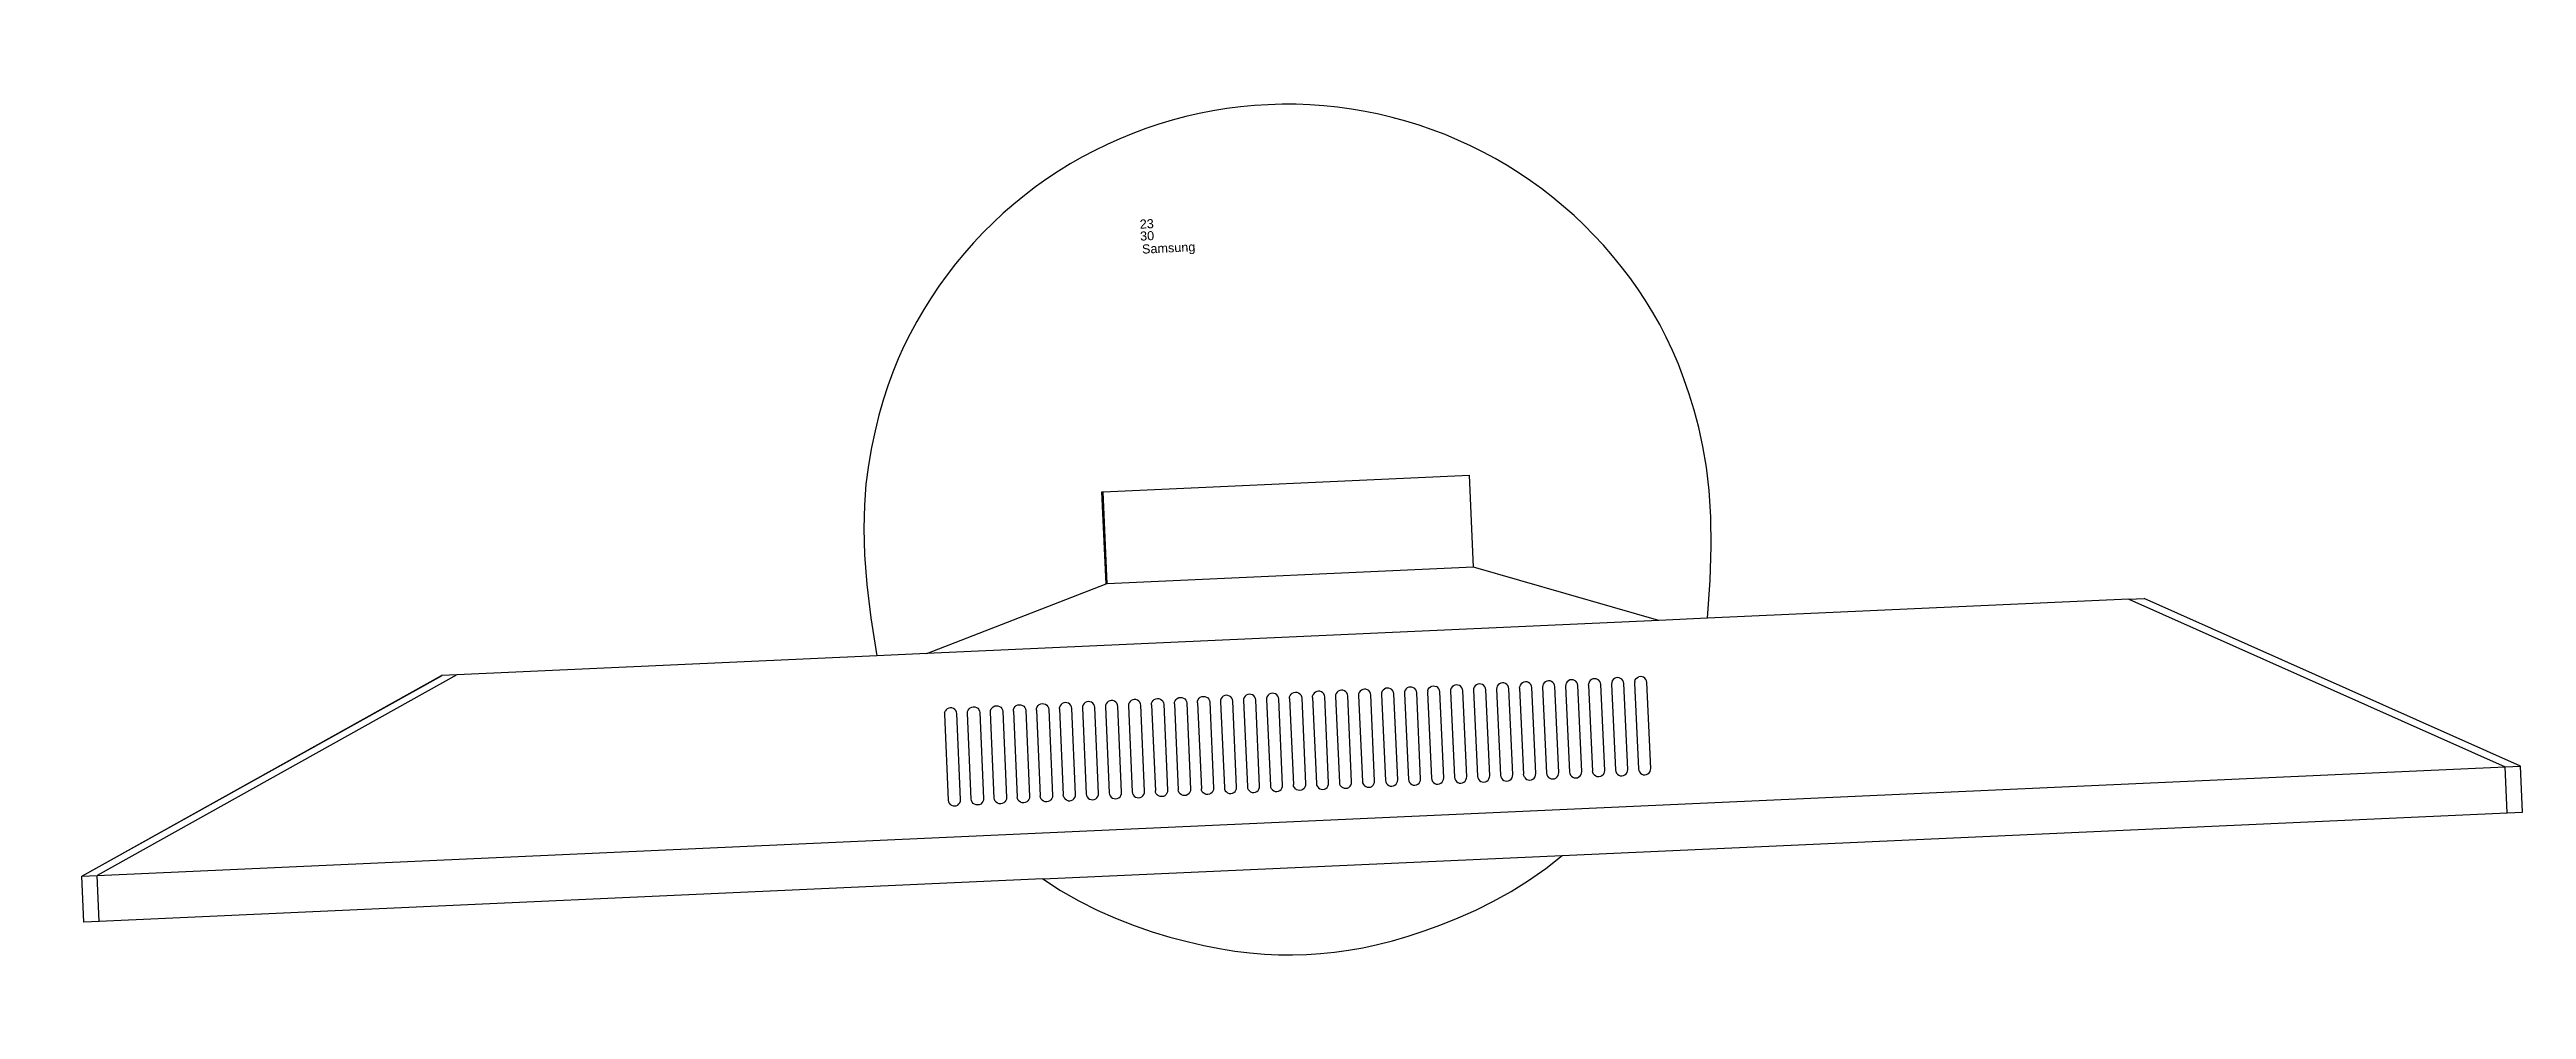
# Model space of a CAD drawing. Header units: inches. Extents: x 38 to 872, y -154 to 346.
# Drawn here: x 732 to 786.8, y -62 to -40.8 of the extents above; entities that cross this region are included whole.
import ezdxf

# ---------------------------------------------------------------- set-up
doc = ezdxf.new("R2010")
doc.units = ezdxf.units.IN
doc.header["$MEASUREMENT"] = 0
doc.layers.add('Edges', color=7, linetype='Continuous')
doc.styles.get("Standard").update_dxf_attribs({"font": 'arial.ttf'})

# ---------------------------------------------------------------- blocks, each defined once
blk = doc.blocks.new('Monitor')
at = {"layer": 'Edges'}
for p, q in [((-3.948, -0.88), (-3.948, 1.157)), ((-3.948, 1.157), (-3.92, 1.157)), ((-3.92, -0.88), (-3.92, 1.157)), ((-3.92, 1.157), (4.192, 1.157)), ((4.192, -0.88), (4.192, 1.157)), ((-7.98, -2.239), (-3.948, -0.88)), ((-3.92, -0.88), (-3.948, -0.88)), ((4.192, -0.88), (-3.92, -0.88)), ((8.235, -2.239), (4.192, -0.88)), ((-26.873, -6.314), (-18.71, -2.239)), ((-26.873, -6.314), (-18.722, -2.239)), ((-18.382, -2.239), (-26.533, -6.314)), ((-18.71, -2.239), (-18.722, -2.239)), ((-18.382, -2.239), (-18.71, -2.239)), ((-9.083, -2.239), (-18.382, -2.239)), ((-7.98, -2.239), (-9.083, -2.239)), ((8.235, -2.239), (-7.98, -2.239)), ((9.31, -2.239), (8.235, -2.239)), ((18.637, -2.239), (9.31, -2.239)), ((18.637, -2.239), (26.788, -6.314)), ((18.637, -2.239), (18.976, -2.239)), ((27.127, -6.314), (18.976, -2.239)), ((-7.645, -3.562), (-7.65, -3.597)), ((-7.65, -3.597), (-7.65, -5.499)), ((-7.645, -3.562), (-7.632, -3.529)), ((-7.61, -3.501), (-7.632, -3.529)), ((-7.582, -3.48), (-7.61, -3.501)), ((-7.549, -3.466), (-7.582, -3.48)), ((-7.514, -3.462), (-7.549, -3.466)), ((-7.479, -3.466), (-7.514, -3.462)), ((-7.446, -3.48), (-7.479, -3.466)), ((-7.418, -3.501), (-7.446, -3.48)), ((-7.397, -3.529), (-7.418, -3.501)), ((-7.383, -3.562), (-7.397, -3.529)), ((-7.378, -3.597), (-7.383, -3.562)), ((-7.378, -5.499), (-7.378, -3.597)), ((-7.141, -3.597), (-7.136, -3.562)), ((-7.141, -5.499), (-7.141, -3.597)), ((-7.136, -3.562), (-7.122, -3.529)), ((-7.122, -3.529), (-7.101, -3.501)), ((-7.101, -3.501), (-7.073, -3.48)), ((-7.073, -3.48), (-7.04, -3.466)), ((-7.04, -3.466), (-7.005, -3.462)), ((-7.005, -3.462), (-6.97, -3.466)), ((-6.97, -3.466), (-6.937, -3.48)), ((-6.937, -3.48), (-6.909, -3.501)), ((-6.909, -3.501), (-6.887, -3.529)), ((-6.887, -3.529), (-6.874, -3.562)), ((-6.874, -3.562), (-6.869, -3.597)), ((-6.869, -3.597), (-6.869, -5.499)), ((-6.631, -3.597), (-6.627, -3.562)), ((-6.631, -5.499), (-6.631, -3.597)), ((-6.627, -3.562), (-6.613, -3.529)), ((-6.613, -3.529), (-6.591, -3.501)), ((-6.591, -3.501), (-6.563, -3.48)), ((-6.563, -3.48), (-6.531, -3.466)), ((-6.531, -3.466), (-6.495, -3.462)), ((-6.495, -3.462), (-6.46, -3.466)), ((-6.46, -3.466), (-6.427, -3.48)), ((-6.427, -3.48), (-6.399, -3.501)), ((-6.399, -3.501), (-6.378, -3.529)), ((-6.378, -3.529), (-6.364, -3.562)), ((-6.364, -3.562), (-6.36, -3.597)), ((-6.36, -3.597), (-6.36, -5.499)), ((-6.122, -3.597), (-6.117, -3.562)), ((-6.122, -3.597), (-6.122, -5.499)), ((-6.117, -3.562), (-6.104, -3.529)), ((-6.104, -3.529), (-6.082, -3.501)), ((-6.082, -3.501), (-6.054, -3.48)), ((-6.054, -3.48), (-6.021, -3.466)), ((-6.021, -3.466), (-5.986, -3.462)), ((-5.986, -3.462), (-5.951, -3.466)), ((-5.951, -3.466), (-5.918, -3.48)), ((-5.918, -3.48), (-5.89, -3.501)), ((-5.89, -3.501), (-5.868, -3.529)), ((-5.868, -3.529), (-5.855, -3.562)), ((-5.855, -3.562), (-5.85, -3.597)), ((-5.85, -3.597), (-5.85, -5.499)), ((-5.612, -3.597), (-5.608, -3.562)), ((-5.612, -3.597), (-5.612, -5.499)), ((-5.608, -3.562), (-5.594, -3.529)), ((-5.594, -3.529), (-5.573, -3.501)), ((-5.573, -3.501), (-5.544, -3.48)), ((-5.544, -3.48), (-5.512, -3.466)), ((-5.512, -3.466), (-5.477, -3.462)), ((-5.477, -3.462), (-5.441, -3.466)), ((-5.441, -3.466), (-5.409, -3.48)), ((-5.409, -3.48), (-5.38, -3.501)), ((-5.38, -3.501), (-5.359, -3.529)), ((-5.359, -3.529), (-5.345, -3.562)), ((-5.345, -3.562), (-5.341, -3.597)), ((-5.341, -3.597), (-5.341, -5.499)), ((-5.103, -3.597), (-5.098, -3.562)), ((-5.103, -3.597), (-5.103, -5.499)), ((-5.085, -3.529), (-5.098, -3.562)), ((-5.063, -3.501), (-5.085, -3.529)), ((-5.035, -3.48), (-5.063, -3.501)), ((-5.002, -3.466), (-5.035, -3.48)), ((-4.967, -3.462), (-5.002, -3.466)), ((-4.932, -3.466), (-4.967, -3.462)), ((-4.899, -3.48), (-4.932, -3.466)), ((-4.871, -3.501), (-4.899, -3.48)), ((-4.849, -3.529), (-4.871, -3.501)), ((-4.836, -3.562), (-4.849, -3.529)), ((-4.831, -3.597), (-4.836, -3.562)), ((-4.831, -5.499), (-4.831, -3.597)), ((-4.589, -3.562), (-4.594, -3.597)), ((-4.594, -3.597), (-4.594, -5.499)), ((-4.575, -3.529), (-4.589, -3.562)), ((-4.554, -3.501), (-4.575, -3.529)), ((-4.526, -3.48), (-4.554, -3.501)), ((-4.493, -3.466), (-4.526, -3.48)), ((-4.458, -3.462), (-4.493, -3.466)), ((-4.423, -3.466), (-4.458, -3.462)), ((-4.39, -3.48), (-4.423, -3.466)), ((-4.362, -3.501), (-4.39, -3.48)), ((-4.34, -3.529), (-4.362, -3.501)), ((-4.326, -3.562), (-4.34, -3.529)), ((-4.322, -3.597), (-4.326, -3.562)), ((-4.322, -5.499), (-4.322, -3.597)), ((-4.079, -3.562), (-4.084, -3.597)), ((-4.084, -3.597), (-4.084, -5.499)), ((-4.066, -3.529), (-4.079, -3.562)), ((-4.044, -3.501), (-4.066, -3.529)), ((-4.016, -3.48), (-4.044, -3.501)), ((-3.983, -3.466), (-4.016, -3.48)), ((-3.948, -3.462), (-3.983, -3.466)), ((-3.913, -3.466), (-3.948, -3.462)), ((-3.88, -3.48), (-3.913, -3.466)), ((-3.852, -3.501), (-3.88, -3.48)), ((-3.831, -3.529), (-3.852, -3.501)), ((-3.817, -3.562), (-3.831, -3.529)), ((-3.812, -3.597), (-3.817, -3.562)), ((-3.812, -5.499), (-3.812, -3.597)), ((-3.57, -3.562), (-3.575, -3.597)), ((-3.575, -3.597), (-3.575, -5.499)), ((-3.556, -3.529), (-3.57, -3.562)), ((-3.535, -3.501), (-3.556, -3.529)), ((-3.507, -3.48), (-3.535, -3.501)), ((-3.474, -3.466), (-3.507, -3.48)), ((-3.439, -3.462), (-3.474, -3.466)), ((-3.404, -3.466), (-3.439, -3.462)), ((-3.371, -3.48), (-3.404, -3.466)), ((-3.343, -3.501), (-3.371, -3.48)), ((-3.321, -3.529), (-3.343, -3.501)), ((-3.308, -3.562), (-3.321, -3.529)), ((-3.303, -3.597), (-3.308, -3.562)), ((-3.303, -5.499), (-3.303, -3.597)), ((-3.065, -3.597), (-3.061, -3.562)), ((-3.065, -3.597), (-3.065, -5.499)), ((-3.061, -3.562), (-3.047, -3.529)), ((-3.047, -3.529), (-3.025, -3.501)), ((-3.025, -3.501), (-2.997, -3.48)), ((-2.997, -3.48), (-2.965, -3.466)), ((-2.965, -3.466), (-2.929, -3.462)), ((-2.929, -3.462), (-2.894, -3.466)), ((-2.894, -3.466), (-2.861, -3.48)), ((-2.861, -3.48), (-2.833, -3.501)), ((-2.833, -3.501), (-2.812, -3.529)), ((-2.812, -3.529), (-2.798, -3.562)), ((-2.798, -3.562), (-2.794, -3.597)), ((-2.794, -3.597), (-2.794, -5.499)), ((-2.556, -3.597), (-2.551, -3.562)), ((-2.556, -3.597), (-2.556, -5.499)), ((-2.551, -3.562), (-2.538, -3.529)), ((-2.538, -3.529), (-2.516, -3.501)), ((-2.516, -3.501), (-2.488, -3.48)), ((-2.488, -3.48), (-2.455, -3.466)), ((-2.455, -3.466), (-2.42, -3.462)), ((-2.42, -3.462), (-2.385, -3.466)), ((-2.385, -3.466), (-2.352, -3.48)), ((-2.352, -3.48), (-2.324, -3.501)), ((-2.324, -3.501), (-2.302, -3.529)), ((-2.302, -3.529), (-2.289, -3.562)), ((-2.289, -3.562), (-2.284, -3.597)), ((-2.284, -3.597), (-2.284, -5.499)), ((-2.046, -3.597), (-2.042, -3.562)), ((-2.046, -3.597), (-2.046, -5.499)), ((-2.042, -3.562), (-2.028, -3.529)), ((-2.028, -3.529), (-2.007, -3.501)), ((-2.007, -3.501), (-1.978, -3.48)), ((-1.978, -3.48), (-1.946, -3.466)), ((-1.946, -3.466), (-1.91, -3.462)), ((-1.91, -3.462), (-1.875, -3.466)), ((-1.875, -3.466), (-1.843, -3.48)), ((-1.843, -3.48), (-1.814, -3.501)), ((-1.814, -3.501), (-1.793, -3.529)), ((-1.793, -3.529), (-1.779, -3.562)), ((-1.779, -3.562), (-1.775, -3.597)), ((-1.775, -3.597), (-1.775, -5.499)), ((-1.532, -3.562), (-1.537, -3.597)), ((-1.537, -3.597), (-1.537, -5.499)), ((-1.519, -3.529), (-1.532, -3.562)), ((-1.497, -3.501), (-1.519, -3.529)), ((-1.469, -3.48), (-1.497, -3.501)), ((-1.436, -3.466), (-1.469, -3.48)), ((-1.401, -3.462), (-1.436, -3.466)), ((-1.366, -3.466), (-1.401, -3.462)), ((-1.333, -3.48), (-1.366, -3.466)), ((-1.305, -3.501), (-1.333, -3.48)), ((-1.283, -3.529), (-1.305, -3.501)), ((-1.27, -3.562), (-1.283, -3.529)), ((-1.265, -3.597), (-1.27, -3.562)), ((-1.265, -5.499), (-1.265, -3.597)), ((-1.023, -3.562), (-1.027, -3.597)), ((-1.027, -3.597), (-1.027, -5.499)), ((-1.009, -3.529), (-1.023, -3.562)), ((-0.988, -3.501), (-1.009, -3.529)), ((-0.96, -3.48), (-0.988, -3.501)), ((-0.927, -3.466), (-0.96, -3.48)), ((-0.892, -3.462), (-0.927, -3.466)), ((-0.856, -3.466), (-0.892, -3.462)), ((-0.824, -3.48), (-0.856, -3.466)), ((-0.796, -3.501), (-0.824, -3.48)), ((-0.774, -3.529), (-0.796, -3.501)), ((-0.76, -3.562), (-0.774, -3.529)), ((-0.756, -3.597), (-0.76, -3.562)), ((-0.756, -5.499), (-0.756, -3.597)), ((-0.513, -3.562), (-0.518, -3.597)), ((-0.518, -3.597), (-0.518, -5.499)), ((-0.5, -3.529), (-0.513, -3.562)), ((-0.478, -3.501), (-0.5, -3.529)), ((-0.45, -3.48), (-0.478, -3.501)), ((-0.417, -3.466), (-0.45, -3.48)), ((-0.382, -3.462), (-0.417, -3.466)), ((-0.347, -3.466), (-0.382, -3.462)), ((-0.314, -3.48), (-0.347, -3.466)), ((-0.286, -3.501), (-0.314, -3.48)), ((-0.265, -3.529), (-0.286, -3.501)), ((-0.251, -3.562), (-0.265, -3.529)), ((-0.246, -3.597), (-0.251, -3.562)), ((-0.246, -5.499), (-0.246, -3.597)), ((-0.009, -3.597), (-0.004, -3.562)), ((-0.009, -3.597), (-0.009, -5.499)), ((-0.004, -3.562), (0.01, -3.529)), ((0.01, -3.529), (0.031, -3.501)), ((0.031, -3.501), (0.059, -3.48)), ((0.059, -3.48), (0.092, -3.466)), ((0.092, -3.466), (0.127, -3.462)), ((0.127, -3.462), (0.162, -3.466)), ((0.162, -3.466), (0.195, -3.48)), ((0.195, -3.48), (0.223, -3.501)), ((0.223, -3.501), (0.245, -3.529)), ((0.245, -3.529), (0.258, -3.562)), ((0.258, -3.562), (0.263, -3.597)), ((0.263, -3.597), (0.263, -5.499)), ((0.501, -3.597), (0.505, -3.562)), ((0.501, -3.597), (0.501, -5.499)), ((0.519, -3.529), (0.505, -3.562)), ((0.541, -3.501), (0.519, -3.529)), ((0.569, -3.48), (0.541, -3.501)), ((0.602, -3.466), (0.569, -3.48)), ((0.637, -3.462), (0.602, -3.466)), ((0.672, -3.466), (0.637, -3.462)), ((0.705, -3.48), (0.672, -3.466)), ((0.733, -3.501), (0.705, -3.48)), ((0.754, -3.529), (0.733, -3.501)), ((0.768, -3.562), (0.754, -3.529)), ((0.773, -3.597), (0.768, -3.562)), ((0.773, -5.499), (0.773, -3.597)), ((1.015, -3.562), (1.01, -3.597)), ((1.01, -3.597), (1.01, -5.499)), ((1.028, -3.529), (1.015, -3.562)), ((1.05, -3.501), (1.028, -3.529)), ((1.078, -3.48), (1.05, -3.501)), ((1.111, -3.466), (1.078, -3.48)), ((1.146, -3.462), (1.111, -3.466)), ((1.181, -3.466), (1.146, -3.462)), ((1.214, -3.48), (1.181, -3.466)), ((1.242, -3.501), (1.214, -3.48)), ((1.264, -3.529), (1.242, -3.501)), ((1.277, -3.562), (1.264, -3.529)), ((1.282, -3.597), (1.277, -3.562)), ((1.282, -5.499), (1.282, -3.597)), ((1.524, -3.562), (1.52, -3.597)), ((1.52, -3.597), (1.52, -5.499)), ((1.538, -3.529), (1.524, -3.562)), ((1.559, -3.501), (1.538, -3.529)), ((1.588, -3.48), (1.559, -3.501)), ((1.62, -3.466), (1.588, -3.48)), ((1.656, -3.462), (1.62, -3.466)), ((1.691, -3.466), (1.656, -3.462)), ((1.723, -3.48), (1.691, -3.466)), ((1.752, -3.501), (1.723, -3.48)), ((1.773, -3.529), (1.752, -3.501)), ((1.787, -3.562), (1.773, -3.529)), ((1.791, -3.597), (1.787, -3.562)), ((1.791, -5.499), (1.791, -3.597)), ((2.034, -3.562), (2.029, -3.597)), ((2.029, -3.597), (2.029, -5.499)), ((2.047, -3.529), (2.034, -3.562)), ((2.069, -3.501), (2.047, -3.529)), ((2.097, -3.48), (2.069, -3.501)), ((2.13, -3.466), (2.097, -3.48)), ((2.165, -3.462), (2.13, -3.466)), ((2.2, -3.466), (2.165, -3.462)), ((2.233, -3.48), (2.2, -3.466)), ((2.261, -3.501), (2.233, -3.48)), ((2.283, -3.529), (2.261, -3.501)), ((2.296, -3.562), (2.283, -3.529)), ((2.301, -3.597), (2.296, -3.562)), ((2.301, -5.499), (2.301, -3.597)), ((2.543, -3.562), (2.539, -3.597)), ((2.539, -3.597), (2.539, -5.499)), ((2.557, -3.529), (2.543, -3.562)), ((2.578, -3.501), (2.557, -3.529)), ((2.606, -3.48), (2.578, -3.501)), ((2.639, -3.466), (2.606, -3.48)), ((2.674, -3.462), (2.639, -3.466)), ((2.71, -3.466), (2.674, -3.462)), ((2.742, -3.48), (2.71, -3.466)), ((2.77, -3.501), (2.742, -3.48)), ((2.792, -3.529), (2.77, -3.501)), ((2.806, -3.562), (2.792, -3.529)), ((2.81, -3.597), (2.806, -3.562)), ((2.81, -5.499), (2.81, -3.597)), ((3.053, -3.562), (3.048, -3.597)), ((3.048, -3.597), (3.048, -5.499)), ((3.053, -3.562), (3.066, -3.529)), ((3.066, -3.529), (3.088, -3.501)), ((3.088, -3.501), (3.116, -3.48)), ((3.116, -3.48), (3.149, -3.466)), ((3.149, -3.466), (3.184, -3.462)), ((3.184, -3.462), (3.219, -3.466)), ((3.219, -3.466), (3.252, -3.48)), ((3.28, -3.501), (3.252, -3.48)), ((3.301, -3.529), (3.28, -3.501)), ((3.315, -3.562), (3.301, -3.529)), ((3.32, -3.597), (3.315, -3.562)), ((3.32, -5.499), (3.32, -3.597)), ((3.562, -3.562), (3.557, -3.597)), ((3.557, -3.597), (3.557, -5.499)), ((3.576, -3.529), (3.562, -3.562)), ((3.597, -3.501), (3.576, -3.529)), ((3.625, -3.48), (3.597, -3.501)), ((3.658, -3.466), (3.625, -3.48)), ((3.693, -3.462), (3.658, -3.466)), ((3.728, -3.466), (3.693, -3.462)), ((3.761, -3.48), (3.728, -3.466)), ((3.789, -3.501), (3.761, -3.48)), ((3.811, -3.529), (3.789, -3.501)), ((3.825, -3.562), (3.811, -3.529)), ((3.829, -3.597), (3.825, -3.562)), ((3.829, -5.499), (3.829, -3.597)), ((4.071, -3.562), (4.067, -3.597)), ((4.067, -3.597), (4.067, -5.499)), ((4.085, -3.529), (4.071, -3.562)), ((4.107, -3.501), (4.085, -3.529)), ((4.135, -3.48), (4.107, -3.501)), ((4.168, -3.466), (4.135, -3.48)), ((4.203, -3.462), (4.168, -3.466)), ((4.238, -3.466), (4.203, -3.462)), ((4.271, -3.48), (4.238, -3.466)), ((4.299, -3.501), (4.271, -3.48)), ((4.32, -3.529), (4.299, -3.501)), ((4.334, -3.562), (4.32, -3.529)), ((4.339, -3.597), (4.334, -3.562)), ((4.339, -5.499), (4.339, -3.597)), ((4.581, -3.562), (4.576, -3.597)), ((4.576, -3.597), (4.576, -5.499)), ((4.595, -3.529), (4.581, -3.562)), ((4.616, -3.501), (4.595, -3.529)), ((4.644, -3.48), (4.616, -3.501)), ((4.677, -3.466), (4.644, -3.48)), ((4.712, -3.462), (4.677, -3.466)), ((4.747, -3.466), (4.712, -3.462)), ((4.78, -3.48), (4.747, -3.466)), ((4.808, -3.501), (4.78, -3.48)), ((4.83, -3.529), (4.808, -3.501)), ((4.843, -3.562), (4.83, -3.529)), ((4.848, -3.597), (4.843, -3.562)), ((4.848, -5.499), (4.848, -3.597)), ((5.086, -3.597), (5.09, -3.562)), ((5.086, -3.597), (5.086, -5.499)), ((5.104, -3.529), (5.09, -3.562)), ((5.126, -3.501), (5.104, -3.529)), ((5.154, -3.48), (5.126, -3.501)), ((5.186, -3.466), (5.154, -3.48)), ((5.222, -3.462), (5.186, -3.466)), ((5.257, -3.466), (5.222, -3.462)), ((5.29, -3.48), (5.257, -3.466)), ((5.318, -3.501), (5.29, -3.48)), ((5.339, -3.529), (5.318, -3.501)), ((5.353, -3.562), (5.339, -3.529)), ((5.357, -3.597), (5.353, -3.562)), ((5.357, -5.499), (5.357, -3.597)), ((5.6, -3.562), (5.595, -3.597)), ((5.595, -3.597), (5.595, -5.499)), ((5.613, -3.529), (5.6, -3.562)), ((5.635, -3.501), (5.613, -3.529)), ((5.663, -3.48), (5.635, -3.501)), ((5.696, -3.466), (5.663, -3.48)), ((5.731, -3.462), (5.696, -3.466)), ((5.766, -3.466), (5.731, -3.462)), ((5.799, -3.48), (5.766, -3.466)), ((5.827, -3.501), (5.799, -3.48)), ((5.849, -3.529), (5.827, -3.501)), ((5.862, -3.562), (5.849, -3.529)), ((5.867, -3.597), (5.862, -3.562)), ((5.867, -5.499), (5.867, -3.597)), ((6.109, -3.562), (6.105, -3.597)), ((6.105, -3.597), (6.105, -5.499)), ((6.123, -3.529), (6.109, -3.562)), ((6.144, -3.501), (6.123, -3.529)), ((6.173, -3.48), (6.144, -3.501)), ((6.205, -3.466), (6.173, -3.48)), ((6.24, -3.462), (6.205, -3.466)), ((6.276, -3.466), (6.24, -3.462)), ((6.308, -3.48), (6.276, -3.466)), ((6.337, -3.501), (6.308, -3.48)), ((6.358, -3.529), (6.337, -3.501)), ((6.372, -3.562), (6.358, -3.529)), ((6.376, -3.597), (6.372, -3.562)), ((6.376, -5.499), (6.376, -3.597)), ((6.614, -3.597), (6.619, -3.562)), ((6.614, -3.597), (6.614, -5.499)), ((6.632, -3.529), (6.619, -3.562)), ((6.654, -3.501), (6.632, -3.529)), ((6.682, -3.48), (6.654, -3.501)), ((6.715, -3.466), (6.682, -3.48)), ((6.75, -3.462), (6.715, -3.466)), ((6.785, -3.466), (6.75, -3.462)), ((6.818, -3.48), (6.785, -3.466)), ((6.846, -3.501), (6.818, -3.48)), ((6.868, -3.529), (6.846, -3.501)), ((6.881, -3.562), (6.868, -3.529)), ((6.886, -3.597), (6.881, -3.562)), ((6.886, -5.499), (6.886, -3.597)), ((7.128, -3.562), (7.123, -3.597)), ((7.123, -3.597), (7.123, -5.499)), ((7.142, -3.529), (7.128, -3.562)), ((7.163, -3.501), (7.142, -3.529)), ((7.191, -3.48), (7.163, -3.501)), ((7.224, -3.466), (7.191, -3.48)), ((7.259, -3.462), (7.224, -3.466)), ((7.294, -3.466), (7.259, -3.462)), ((7.327, -3.48), (7.294, -3.466)), ((7.355, -3.501), (7.327, -3.48)), ((7.377, -3.529), (7.355, -3.501)), ((7.391, -3.562), (7.377, -3.529)), ((7.395, -3.597), (7.391, -3.562)), ((7.395, -5.499), (7.395, -3.597)), ((7.638, -3.562), (7.633, -3.597)), ((7.633, -3.597), (7.633, -5.499)), ((7.638, -3.562), (7.651, -3.529)), ((7.651, -3.529), (7.673, -3.501)), ((7.673, -3.501), (7.701, -3.48)), ((7.701, -3.48), (7.734, -3.466)), ((7.769, -3.462), (7.734, -3.466)), ((7.804, -3.466), (7.769, -3.462)), ((7.837, -3.48), (7.804, -3.466)), ((7.865, -3.501), (7.837, -3.48)), ((7.886, -3.529), (7.865, -3.501)), ((7.9, -3.562), (7.886, -3.529)), ((7.905, -3.597), (7.9, -3.562)), ((7.905, -5.499), (7.905, -3.597)), ((-7.65, -5.499), (-7.645, -5.534)), ((-7.645, -5.534), (-7.632, -5.567)), ((-7.632, -5.567), (-7.61, -5.595)), ((-7.61, -5.595), (-7.582, -5.617)), ((-7.582, -5.617), (-7.549, -5.631)), ((-7.549, -5.631), (-7.514, -5.635)), ((-7.514, -5.635), (-7.479, -5.631)), ((-7.479, -5.631), (-7.446, -5.617)), ((-7.446, -5.617), (-7.418, -5.595)), ((-7.418, -5.595), (-7.397, -5.567)), ((-7.397, -5.567), (-7.383, -5.534)), ((-7.383, -5.534), (-7.378, -5.499)), ((-7.136, -5.534), (-7.141, -5.499)), ((-7.122, -5.567), (-7.136, -5.534)), ((-7.101, -5.595), (-7.122, -5.567)), ((-7.073, -5.617), (-7.101, -5.595)), ((-7.04, -5.631), (-7.073, -5.617)), ((-7.005, -5.635), (-7.04, -5.631)), ((-6.97, -5.631), (-7.005, -5.635)), ((-6.937, -5.617), (-6.97, -5.631)), ((-6.909, -5.595), (-6.937, -5.617)), ((-6.887, -5.567), (-6.909, -5.595)), ((-6.874, -5.534), (-6.887, -5.567)), ((-6.869, -5.499), (-6.874, -5.534)), ((-6.627, -5.534), (-6.631, -5.499)), ((-6.613, -5.567), (-6.627, -5.534)), ((-6.591, -5.595), (-6.613, -5.567)), ((-6.563, -5.617), (-6.591, -5.595)), ((-6.531, -5.631), (-6.563, -5.617)), ((-6.495, -5.635), (-6.531, -5.631)), ((-6.46, -5.631), (-6.495, -5.635)), ((-6.427, -5.617), (-6.46, -5.631)), ((-6.399, -5.595), (-6.427, -5.617)), ((-6.378, -5.567), (-6.399, -5.595)), ((-6.364, -5.534), (-6.378, -5.567)), ((-6.36, -5.499), (-6.364, -5.534)), ((-6.117, -5.534), (-6.122, -5.499)), ((-6.104, -5.567), (-6.117, -5.534)), ((-6.082, -5.595), (-6.104, -5.567)), ((-6.054, -5.617), (-6.082, -5.595)), ((-6.021, -5.631), (-6.054, -5.617)), ((-5.986, -5.635), (-6.021, -5.631)), ((-5.951, -5.631), (-5.986, -5.635)), ((-5.918, -5.617), (-5.951, -5.631)), ((-5.89, -5.595), (-5.918, -5.617)), ((-5.868, -5.567), (-5.89, -5.595)), ((-5.855, -5.534), (-5.868, -5.567)), ((-5.85, -5.499), (-5.855, -5.534)), ((-5.608, -5.534), (-5.612, -5.499)), ((-5.594, -5.567), (-5.608, -5.534)), ((-5.573, -5.595), (-5.594, -5.567)), ((-5.544, -5.617), (-5.573, -5.595)), ((-5.512, -5.631), (-5.544, -5.617)), ((-5.477, -5.635), (-5.512, -5.631)), ((-5.441, -5.631), (-5.477, -5.635)), ((-5.409, -5.617), (-5.441, -5.631)), ((-5.38, -5.595), (-5.409, -5.617)), ((-5.359, -5.567), (-5.38, -5.595)), ((-5.345, -5.534), (-5.359, -5.567)), ((-5.341, -5.499), (-5.345, -5.534)), ((-5.098, -5.534), (-5.103, -5.499)), ((-5.098, -5.534), (-5.085, -5.567)), ((-5.085, -5.567), (-5.063, -5.595)), ((-5.035, -5.617), (-5.063, -5.595)), ((-5.002, -5.631), (-5.035, -5.617)), ((-5.002, -5.631), (-4.967, -5.635)), ((-4.967, -5.635), (-4.932, -5.631)), ((-4.932, -5.631), (-4.899, -5.617)), ((-4.899, -5.617), (-4.871, -5.595)), ((-4.871, -5.595), (-4.849, -5.567)), ((-4.849, -5.567), (-4.836, -5.534)), ((-4.836, -5.534), (-4.831, -5.499)), ((-4.594, -5.499), (-4.589, -5.534)), ((-4.589, -5.534), (-4.575, -5.567)), ((-4.575, -5.567), (-4.554, -5.595)), ((-4.554, -5.595), (-4.526, -5.617)), ((-4.526, -5.617), (-4.493, -5.631)), ((-4.493, -5.631), (-4.458, -5.635)), ((-4.458, -5.635), (-4.423, -5.631)), ((-4.423, -5.631), (-4.39, -5.617)), ((-4.39, -5.617), (-4.362, -5.595)), ((-4.362, -5.595), (-4.34, -5.567)), ((-4.34, -5.567), (-4.326, -5.534)), ((-4.326, -5.534), (-4.322, -5.499)), ((-4.084, -5.499), (-4.079, -5.534)), ((-4.079, -5.534), (-4.066, -5.567)), ((-4.066, -5.567), (-4.044, -5.595)), ((-4.044, -5.595), (-4.016, -5.617)), ((-4.016, -5.617), (-3.983, -5.631)), ((-3.983, -5.631), (-3.948, -5.635)), ((-3.948, -5.635), (-3.913, -5.631)), ((-3.913, -5.631), (-3.88, -5.617)), ((-3.88, -5.617), (-3.852, -5.595)), ((-3.852, -5.595), (-3.831, -5.567)), ((-3.831, -5.567), (-3.817, -5.534)), ((-3.817, -5.534), (-3.812, -5.499)), ((-3.575, -5.499), (-3.57, -5.534)), ((-3.57, -5.534), (-3.556, -5.567)), ((-3.556, -5.567), (-3.535, -5.595)), ((-3.535, -5.595), (-3.507, -5.617)), ((-3.507, -5.617), (-3.474, -5.631)), ((-3.474, -5.631), (-3.439, -5.635)), ((-3.439, -5.635), (-3.404, -5.631)), ((-3.404, -5.631), (-3.371, -5.617)), ((-3.371, -5.617), (-3.343, -5.595)), ((-3.343, -5.595), (-3.321, -5.567)), ((-3.321, -5.567), (-3.308, -5.534)), ((-3.308, -5.534), (-3.303, -5.499)), ((-3.061, -5.534), (-3.065, -5.499)), ((-3.047, -5.567), (-3.061, -5.534)), ((-3.025, -5.595), (-3.047, -5.567)), ((-2.997, -5.617), (-3.025, -5.595)), ((-2.965, -5.631), (-2.997, -5.617)), ((-2.929, -5.635), (-2.965, -5.631)), ((-2.894, -5.631), (-2.929, -5.635)), ((-2.861, -5.617), (-2.894, -5.631)), ((-2.833, -5.595), (-2.861, -5.617)), ((-2.812, -5.567), (-2.833, -5.595)), ((-2.798, -5.534), (-2.812, -5.567)), ((-2.794, -5.499), (-2.798, -5.534)), ((-2.551, -5.534), (-2.556, -5.499)), ((-2.538, -5.567), (-2.551, -5.534)), ((-2.516, -5.595), (-2.538, -5.567)), ((-2.488, -5.617), (-2.516, -5.595)), ((-2.455, -5.631), (-2.488, -5.617)), ((-2.42, -5.635), (-2.455, -5.631)), ((-2.385, -5.631), (-2.42, -5.635)), ((-2.352, -5.617), (-2.385, -5.631)), ((-2.324, -5.595), (-2.352, -5.617)), ((-2.302, -5.567), (-2.324, -5.595)), ((-2.289, -5.534), (-2.302, -5.567)), ((-2.284, -5.499), (-2.289, -5.534)), ((-2.042, -5.534), (-2.046, -5.499)), ((-2.028, -5.567), (-2.042, -5.534)), ((-2.007, -5.595), (-2.028, -5.567)), ((-1.978, -5.617), (-2.007, -5.595)), ((-1.946, -5.631), (-1.978, -5.617)), ((-1.91, -5.635), (-1.946, -5.631)), ((-1.875, -5.631), (-1.91, -5.635)), ((-1.843, -5.617), (-1.875, -5.631)), ((-1.814, -5.595), (-1.843, -5.617)), ((-1.793, -5.567), (-1.814, -5.595)), ((-1.779, -5.534), (-1.793, -5.567)), ((-1.775, -5.499), (-1.779, -5.534)), ((-1.537, -5.499), (-1.532, -5.534)), ((-1.532, -5.534), (-1.519, -5.567)), ((-1.519, -5.567), (-1.497, -5.595)), ((-1.497, -5.595), (-1.469, -5.617)), ((-1.469, -5.617), (-1.436, -5.631)), ((-1.436, -5.631), (-1.401, -5.635)), ((-1.401, -5.635), (-1.366, -5.631)), ((-1.366, -5.631), (-1.333, -5.617)), ((-1.333, -5.617), (-1.305, -5.595)), ((-1.305, -5.595), (-1.283, -5.567)), ((-1.283, -5.567), (-1.27, -5.534)), ((-1.27, -5.534), (-1.265, -5.499)), ((-1.027, -5.499), (-1.023, -5.534)), ((-1.023, -5.534), (-1.009, -5.567)), ((-1.009, -5.567), (-0.988, -5.595)), ((-0.988, -5.595), (-0.96, -5.617)), ((-0.96, -5.617), (-0.927, -5.631)), ((-0.927, -5.631), (-0.892, -5.635)), ((-0.892, -5.635), (-0.856, -5.631)), ((-0.856, -5.631), (-0.824, -5.617)), ((-0.824, -5.617), (-0.796, -5.595)), ((-0.796, -5.595), (-0.774, -5.567)), ((-0.774, -5.567), (-0.76, -5.534)), ((-0.76, -5.534), (-0.756, -5.499)), ((-0.518, -5.499), (-0.513, -5.534)), ((-0.513, -5.534), (-0.5, -5.567)), ((-0.5, -5.567), (-0.478, -5.595)), ((-0.478, -5.595), (-0.45, -5.617)), ((-0.45, -5.617), (-0.417, -5.631)), ((-0.417, -5.631), (-0.382, -5.635)), ((-0.382, -5.635), (-0.347, -5.631)), ((-0.347, -5.631), (-0.314, -5.617)), ((-0.314, -5.617), (-0.286, -5.595)), ((-0.286, -5.595), (-0.265, -5.567)), ((-0.265, -5.567), (-0.251, -5.534)), ((-0.251, -5.534), (-0.246, -5.499)), ((-0.004, -5.534), (-0.009, -5.499)), ((0.01, -5.567), (-0.004, -5.534)), ((0.031, -5.595), (0.01, -5.567)), ((0.059, -5.617), (0.031, -5.595)), ((0.092, -5.631), (0.059, -5.617)), ((0.127, -5.635), (0.092, -5.631)), ((0.162, -5.631), (0.127, -5.635)), ((0.195, -5.617), (0.162, -5.631)), ((0.223, -5.595), (0.195, -5.617)), ((0.245, -5.567), (0.223, -5.595)), ((0.258, -5.534), (0.245, -5.567)), ((0.263, -5.499), (0.258, -5.534)), ((0.501, -5.499), (0.505, -5.534)), ((0.505, -5.534), (0.519, -5.567)), ((0.519, -5.567), (0.541, -5.595)), ((0.541, -5.595), (0.569, -5.617)), ((0.569, -5.617), (0.602, -5.631)), ((0.602, -5.631), (0.637, -5.635)), ((0.637, -5.635), (0.672, -5.631)), ((0.672, -5.631), (0.705, -5.617)), ((0.705, -5.617), (0.733, -5.595)), ((0.733, -5.595), (0.754, -5.567)), ((0.754, -5.567), (0.768, -5.534)), ((0.768, -5.534), (0.773, -5.499)), ((1.01, -5.499), (1.015, -5.534)), ((1.015, -5.534), (1.028, -5.567)), ((1.028, -5.567), (1.05, -5.595)), ((1.05, -5.595), (1.078, -5.617)), ((1.078, -5.617), (1.111, -5.631)), ((1.111, -5.631), (1.146, -5.635)), ((1.146, -5.635), (1.181, -5.631)), ((1.181, -5.631), (1.214, -5.617)), ((1.214, -5.617), (1.242, -5.595)), ((1.242, -5.595), (1.264, -5.567)), ((1.264, -5.567), (1.277, -5.534)), ((1.277, -5.534), (1.282, -5.499)), ((1.52, -5.499), (1.524, -5.534)), ((1.524, -5.534), (1.538, -5.567)), ((1.538, -5.567), (1.559, -5.595)), ((1.559, -5.595), (1.588, -5.617)), ((1.588, -5.617), (1.62, -5.631)), ((1.62, -5.631), (1.656, -5.635)), ((1.656, -5.635), (1.691, -5.631)), ((1.691, -5.631), (1.723, -5.617)), ((1.723, -5.617), (1.752, -5.595)), ((1.752, -5.595), (1.773, -5.567)), ((1.773, -5.567), (1.787, -5.534)), ((1.787, -5.534), (1.791, -5.499)), ((2.029, -5.499), (2.034, -5.534)), ((2.034, -5.534), (2.047, -5.567)), ((2.047, -5.567), (2.069, -5.595)), ((2.069, -5.595), (2.097, -5.617)), ((2.097, -5.617), (2.13, -5.631)), ((2.13, -5.631), (2.165, -5.635)), ((2.165, -5.635), (2.2, -5.631)), ((2.2, -5.631), (2.233, -5.617)), ((2.233, -5.617), (2.261, -5.595)), ((2.261, -5.595), (2.283, -5.567)), ((2.283, -5.567), (2.296, -5.534)), ((2.296, -5.534), (2.301, -5.499)), ((2.539, -5.499), (2.543, -5.534)), ((2.543, -5.534), (2.557, -5.567)), ((2.557, -5.567), (2.578, -5.595)), ((2.578, -5.595), (2.606, -5.617)), ((2.606, -5.617), (2.639, -5.631)), ((2.639, -5.631), (2.674, -5.635)), ((2.674, -5.635), (2.71, -5.631)), ((2.71, -5.631), (2.742, -5.617)), ((2.742, -5.617), (2.77, -5.595)), ((2.77, -5.595), (2.792, -5.567)), ((2.792, -5.567), (2.806, -5.534)), ((2.806, -5.534), (2.81, -5.499)), ((3.048, -5.499), (3.053, -5.534)), ((3.053, -5.534), (3.066, -5.567)), ((3.066, -5.567), (3.088, -5.595)), ((3.088, -5.595), (3.116, -5.617)), ((3.116, -5.617), (3.149, -5.631)), ((3.149, -5.631), (3.184, -5.635)), ((3.184, -5.635), (3.219, -5.631)), ((3.219, -5.631), (3.252, -5.617)), ((3.252, -5.617), (3.28, -5.595)), ((3.28, -5.595), (3.301, -5.567)), ((3.301, -5.567), (3.315, -5.534)), ((3.315, -5.534), (3.32, -5.499)), ((3.557, -5.499), (3.562, -5.534)), ((3.562, -5.534), (3.576, -5.567)), ((3.576, -5.567), (3.597, -5.595)), ((3.597, -5.595), (3.625, -5.617)), ((3.625, -5.617), (3.658, -5.631)), ((3.658, -5.631), (3.693, -5.635)), ((3.693, -5.635), (3.728, -5.631)), ((3.728, -5.631), (3.761, -5.617)), ((3.761, -5.617), (3.789, -5.595)), ((3.789, -5.595), (3.811, -5.567)), ((3.811, -5.567), (3.825, -5.534)), ((3.825, -5.534), (3.829, -5.499)), ((4.067, -5.499), (4.071, -5.534)), ((4.071, -5.534), (4.085, -5.567)), ((4.085, -5.567), (4.107, -5.595)), ((4.107, -5.595), (4.135, -5.617)), ((4.135, -5.617), (4.168, -5.631)), ((4.168, -5.631), (4.203, -5.635)), ((4.203, -5.635), (4.238, -5.631)), ((4.238, -5.631), (4.271, -5.617)), ((4.271, -5.617), (4.299, -5.595)), ((4.299, -5.595), (4.32, -5.567)), ((4.32, -5.567), (4.334, -5.534)), ((4.334, -5.534), (4.339, -5.499)), ((4.576, -5.499), (4.581, -5.534)), ((4.581, -5.534), (4.595, -5.567)), ((4.595, -5.567), (4.616, -5.595)), ((4.616, -5.595), (4.644, -5.617)), ((4.644, -5.617), (4.677, -5.631)), ((4.677, -5.631), (4.712, -5.635)), ((4.712, -5.635), (4.747, -5.631)), ((4.747, -5.631), (4.78, -5.617)), ((4.78, -5.617), (4.808, -5.595)), ((4.808, -5.595), (4.83, -5.567)), ((4.83, -5.567), (4.843, -5.534)), ((4.843, -5.534), (4.848, -5.499)), ((5.09, -5.534), (5.086, -5.499)), ((5.104, -5.567), (5.09, -5.534)), ((5.104, -5.567), (5.126, -5.595)), ((5.126, -5.595), (5.154, -5.617)), ((5.154, -5.617), (5.186, -5.631)), ((5.186, -5.631), (5.222, -5.635)), ((5.222, -5.635), (5.257, -5.631)), ((5.257, -5.631), (5.29, -5.617)), ((5.29, -5.617), (5.318, -5.595)), ((5.318, -5.595), (5.339, -5.567)), ((5.339, -5.567), (5.353, -5.534)), ((5.353, -5.534), (5.357, -5.499)), ((5.595, -5.499), (5.6, -5.534)), ((5.6, -5.534), (5.613, -5.567)), ((5.613, -5.567), (5.635, -5.595)), ((5.635, -5.595), (5.663, -5.617)), ((5.663, -5.617), (5.696, -5.631)), ((5.696, -5.631), (5.731, -5.635)), ((5.731, -5.635), (5.766, -5.631)), ((5.766, -5.631), (5.799, -5.617)), ((5.799, -5.617), (5.827, -5.595)), ((5.827, -5.595), (5.849, -5.567)), ((5.849, -5.567), (5.862, -5.534)), ((5.862, -5.534), (5.867, -5.499)), ((6.105, -5.499), (6.109, -5.534)), ((6.109, -5.534), (6.123, -5.567)), ((6.123, -5.567), (6.144, -5.595)), ((6.144, -5.595), (6.173, -5.617)), ((6.173, -5.617), (6.205, -5.631)), ((6.205, -5.631), (6.24, -5.635)), ((6.24, -5.635), (6.276, -5.631)), ((6.276, -5.631), (6.308, -5.617)), ((6.308, -5.617), (6.337, -5.595)), ((6.337, -5.595), (6.358, -5.567)), ((6.358, -5.567), (6.372, -5.534)), ((6.372, -5.534), (6.376, -5.499)), ((6.619, -5.534), (6.614, -5.499)), ((6.632, -5.567), (6.619, -5.534)), ((6.654, -5.595), (6.632, -5.567)), ((6.682, -5.617), (6.654, -5.595)), ((6.715, -5.631), (6.682, -5.617)), ((6.75, -5.635), (6.715, -5.631)), ((6.785, -5.631), (6.75, -5.635)), ((6.818, -5.617), (6.785, -5.631)), ((6.846, -5.595), (6.818, -5.617)), ((6.846, -5.595), (6.868, -5.567)), ((6.868, -5.567), (6.881, -5.534)), ((6.881, -5.534), (6.886, -5.499)), ((7.123, -5.499), (7.128, -5.534)), ((7.128, -5.534), (7.142, -5.567)), ((7.142, -5.567), (7.163, -5.595)), ((7.163, -5.595), (7.191, -5.617)), ((7.191, -5.617), (7.224, -5.631)), ((7.224, -5.631), (7.259, -5.635)), ((7.259, -5.635), (7.294, -5.631)), ((7.294, -5.631), (7.327, -5.617)), ((7.327, -5.617), (7.355, -5.595)), ((7.355, -5.595), (7.377, -5.567)), ((7.377, -5.567), (7.391, -5.534)), ((7.391, -5.534), (7.395, -5.499)), ((7.633, -5.499), (7.638, -5.534)), ((7.638, -5.534), (7.651, -5.567)), ((7.651, -5.567), (7.673, -5.595)), ((7.673, -5.595), (7.701, -5.617)), ((7.701, -5.617), (7.734, -5.631)), ((7.734, -5.631), (7.769, -5.635)), ((7.769, -5.635), (7.804, -5.631)), ((7.804, -5.631), (7.837, -5.617)), ((7.837, -5.617), (7.865, -5.595)), ((7.865, -5.595), (7.886, -5.567)), ((7.886, -5.567), (7.9, -5.534)), ((7.9, -5.534), (7.905, -5.499)), ((-26.873, -7.333), (-26.873, -6.314)), ((-26.873, -6.314), (-26.533, -6.314)), ((-26.533, -6.314), (26.788, -6.314)), ((-26.533, -7.333), (-26.533, -6.314)), ((26.788, -7.333), (26.788, -6.314)), ((26.788, -6.314), (27.127, -6.314)), ((27.127, -7.333), (27.127, -6.314)), ((-26.533, -7.333), (-26.873, -7.333)), ((-5.637, -7.333), (-26.533, -7.333)), ((-5.637, -7.333), (5.863, -7.333)), ((5.863, -7.333), (26.788, -7.333)), ((26.788, -7.333), (27.127, -7.333))]:
    blk.add_line(p, q, dxfattribs=at)
for points in [[(9.31, -2.239), (9.406, -1.399), (9.462, -0.657), (9.482, 0), (9.473, 0.581), (9.437, 1.098), (9.38, 1.56), (9.307, 1.98), (9.221, 2.367), (9.128, 2.73), (9.027, 3.074), (8.919, 3.4), (8.802, 3.711), (8.678, 4.008), (8.545, 4.293), (8.405, 4.57), (8.255, 4.839), (8.097, 5.103), (7.93, 5.362), (7.755, 5.614), (7.572, 5.862), (7.381, 6.103), (7.182, 6.337), (6.975, 6.565), (6.761, 6.786), (6.54, 7), (6.312, 7.207), (6.077, 7.406), (5.836, 7.597), (5.589, 7.78), (5.336, 7.955), (5.078, 8.122), (4.814, 8.28), (4.545, 8.43), (4.271, 8.57), (3.993, 8.702), (3.711, 8.824), (3.425, 8.937), (3.135, 9.041), (2.842, 9.135), (2.546, 9.22), (2.248, 9.294), (1.947, 9.359), (1.645, 9.414), (1.34, 9.459), (1.035, 9.494), (0.728, 9.52), (0.421, 9.535), (0.113, 9.54), (-0.194, 9.535), (-0.502, 9.52), (-0.808, 9.494), (-1.114, 9.459), (-1.418, 9.414), (-1.721, 9.359), (-2.022, 9.294), (-2.32, 9.22), (-2.616, 9.135), (-2.909, 9.041), (-3.198, 8.937), (-3.485, 8.824), (-3.767, 8.702), (-4.045, 8.57), (-4.319, 8.43), (-4.587, 8.28), (-4.851, 8.122), (-5.11, 7.955), (-5.363, 7.78), (-5.61, 7.597), (-5.851, 7.406), (-6.086, 7.207), (-6.314, 7), (-6.535, 6.786), (-6.749, 6.565), (-6.955, 6.337), (-7.154, 6.103), (-7.345, 5.862), (-7.529, 5.614), (-7.704, 5.362), (-7.87, 5.103), (-8.029, 4.839), (-8.178, 4.57), (-8.319, 4.293), (-8.452, 4.008), (-8.576, 3.711), (-8.692, 3.4), (-8.801, 3.074), (-8.901, 2.73), (-8.995, 2.367), (-9.08, 1.98), (-9.154, 1.56), (-9.211, 1.098), (-9.246, 0.581), (-9.256, 0), (-9.235, -0.657), (-9.179, -1.399), (-9.083, -2.239)], [(-5.637, -7.333), (-5.257, -7.606), (-4.867, -7.854), (-4.47, -8.076), (-4.07, -8.275), (-3.67, -8.453), (-3.275, -8.609), (-2.887, -8.745), (-2.511, -8.863), (-2.15, -8.964), (-1.802, -9.049), (-1.465, -9.118), (-1.138, -9.173), (-0.818, -9.213), (-0.505, -9.242), (-0.195, -9.258), (0.113, -9.263), (0.421, -9.258), (0.731, -9.242), (1.045, -9.213), (1.364, -9.173), (1.691, -9.118), (2.028, -9.049), (2.376, -8.964), (2.738, -8.863), (3.113, -8.745), (3.501, -8.609), (3.896, -8.453), (4.296, -8.275), (4.696, -8.076), (5.093, -7.854), (5.484, -7.606), (5.863, -7.333)]]:
    blk.add_lwpolyline(points, dxfattribs=at)
for tag, p in [('ID', (-2.845, 6.929)), ('PUESTO', (-2.849, 6.664)), ('MARCA', (-2.82, 6.376))]:
    blk.add_attdef(tag, p, '', height=0.2)
at = {"flags": 9}
blk.add_attdef('TIEMPO_DE_USO', (-2.848, 6.11), '', height=0.2, dxfattribs=at)
blk = doc.blocks.new('Mesa')
blk.add_lwpolyline([(145.59, 115.783), (7.5, 115.783, 0.414214), (0, 108.283), (0, 7.5, 0.414214), (7.5, 0), (145.59, 0, 0.414214), (153.09, 7.5), (153.09, 108.283, 0.414214)], format="xyb", close=True)
for points in [[(45.115, 60.723), (35.115, 60.723)], [(117.882, 60.616), (107.882, 60.616)], [(35.115, 55.723), (45.115, 55.723)], [(107.882, 55.616), (117.882, 55.616)]]:
    blk.add_lwpolyline(points)
for centre, start, end in [((35.115, 58.223), 90, 270), ((45.115, 58.223), 270, 90), ((107.882, 58.116), 90, 270), ((117.882, 58.116), 270, 90)]:
    blk.add_arc(centre, 2.5, start, end)
for tag, p, flags in [('ID', (4.63, 109.471), 1), ('PC_DISPONIBLES', (4.666, 106.305), 3), ('PC_ACTUALES', (4.642, 104.708), 1)]:
    blk.add_attdef(tag, p, '', height=1, dxfattribs=dict(flags=flags))
blk.add_attdef('POSICION', (4.604, 107.926), '', height=1)

msp = doc.modelspace()

# ---------------------------------------------------------------- block references
msp.add_blockref('Mesa', (718.801, -93.526)).add_auto_attribs({'POSICION': '8'})
at = {"rotation": 2.584526334288276}
msp.add_blockref('Monitor', (759.271, -51.537), dxfattribs=at).add_auto_attribs({'ID': '23', 'PUESTO': '30', 'MARCA': 'Samsung'})

doc.saveas('drawing.dxf')
